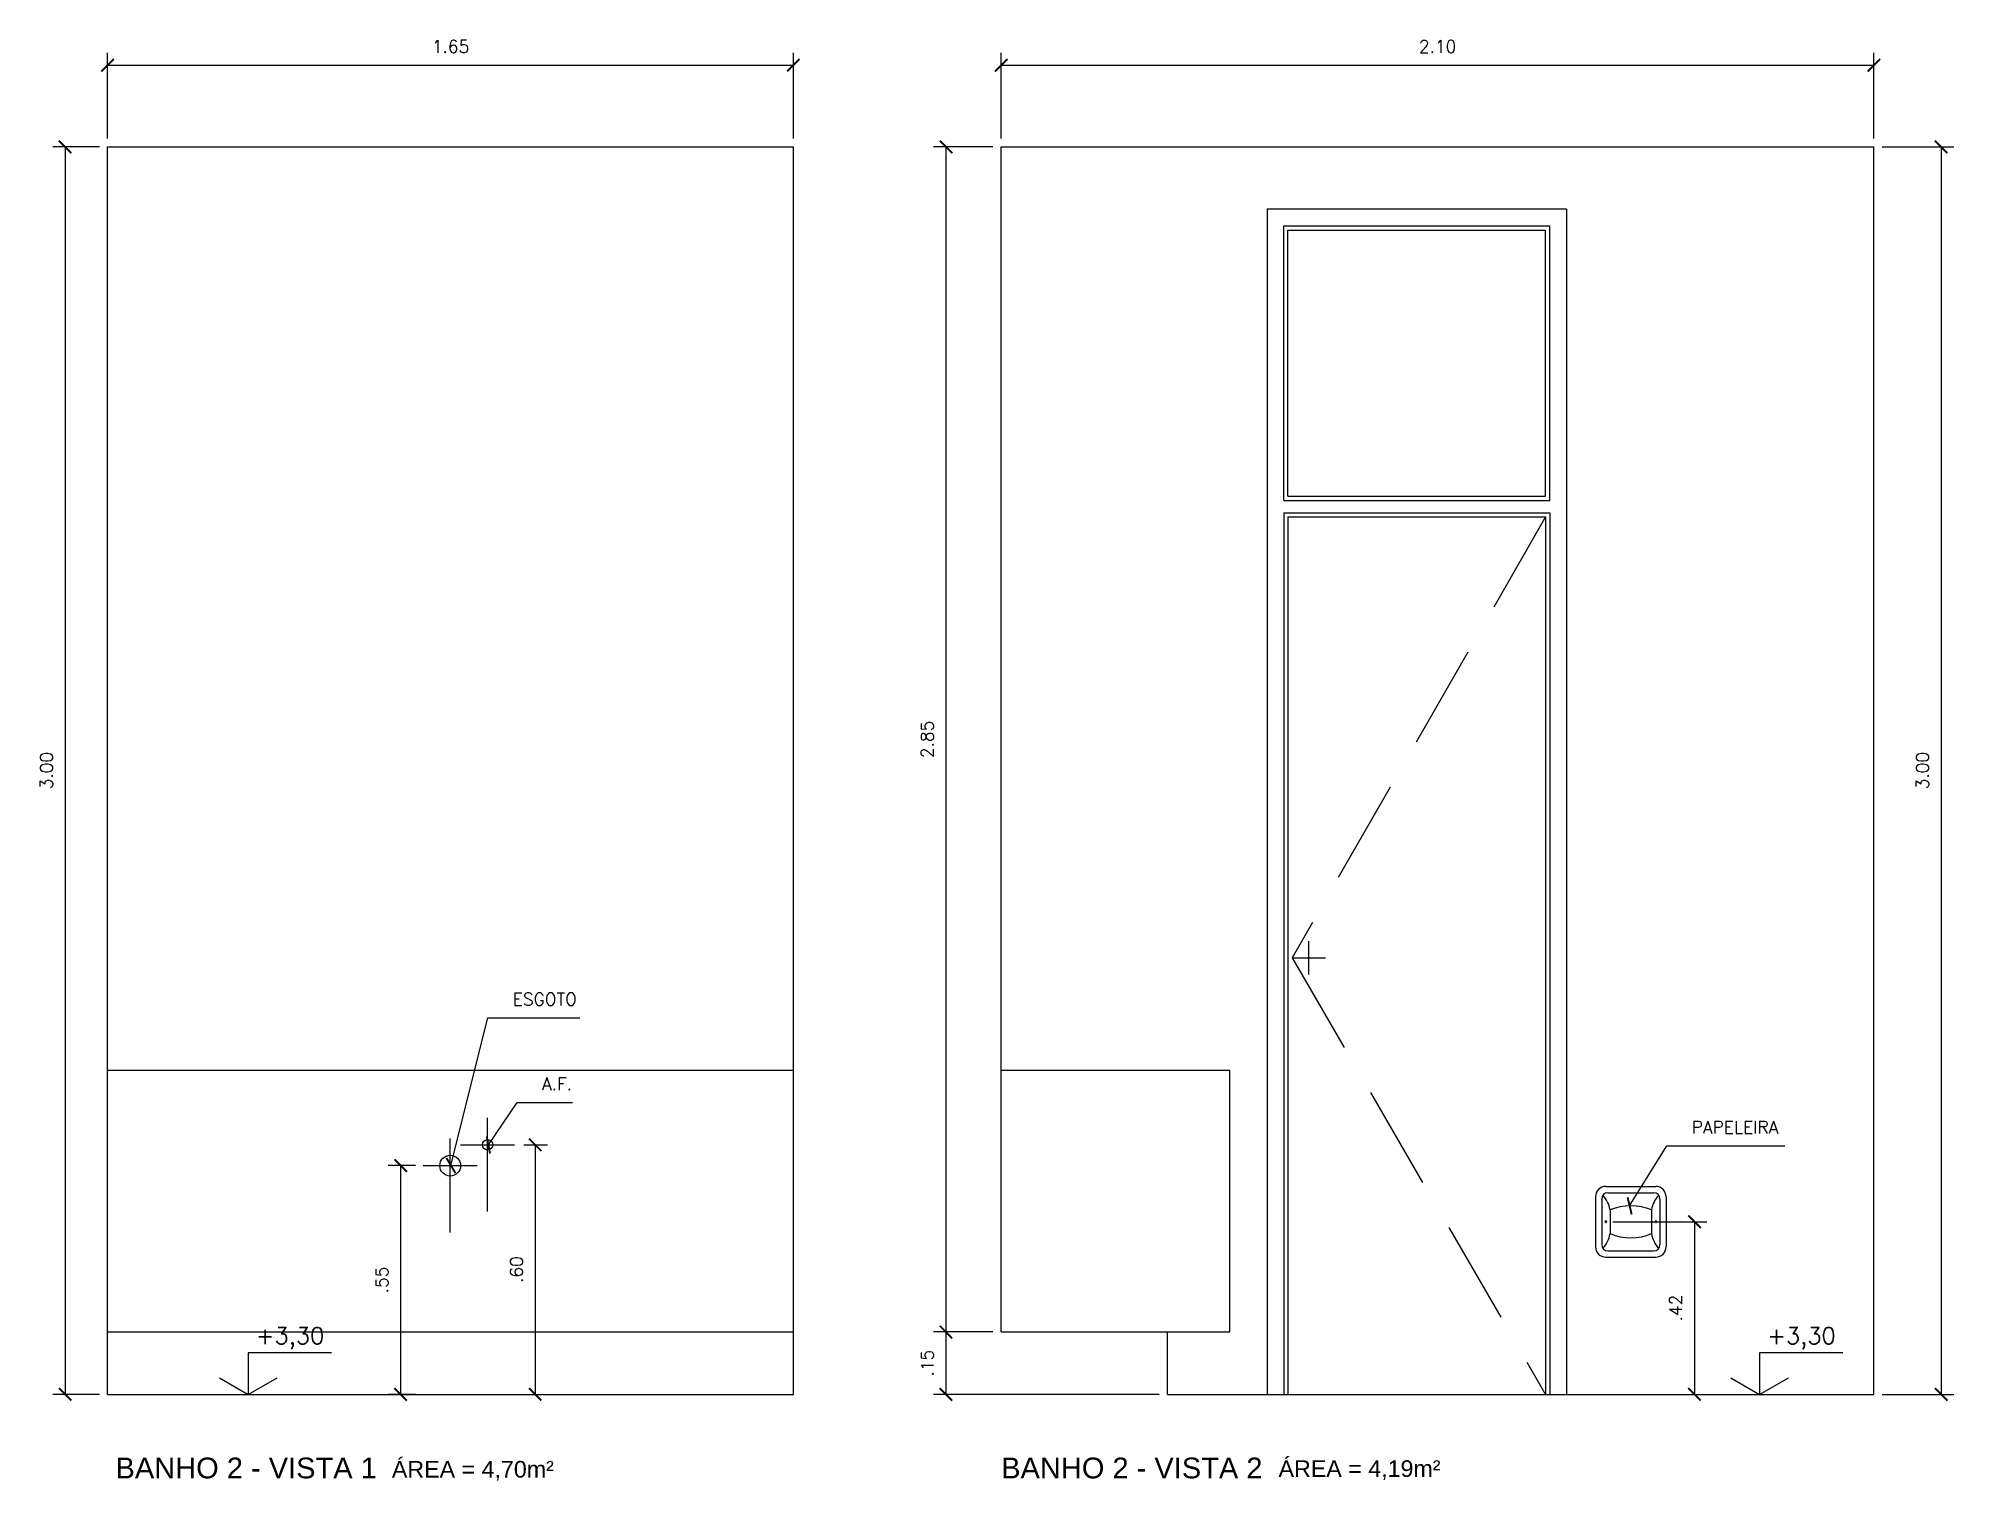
# Model space of a CAD drawing. Header units: millimetres. Extents: x 1 to 250, y 10 to 22.
# Drawn here: x 199.512 to 204.121, y 18.083 to 21.552 of the extents above; entities that cross this region are included whole.
import ezdxf

# ---------------------------------------------------------------- set-up
doc = ezdxf.new("R2010")
doc.units = ezdxf.units.MM
doc.linetypes.add('HIDDEN', pattern=[0.375, 0.25, -0.125])
for name, color, linetype in [('COTAS', 1, 'Continuous'), ('LPROJ', 7, 'HIDDEN'), ('LVISTA02', 1, 'Continuous'), ('NOTAS', 2, 'Continuous'), ('PEÇAS', 7, 'Continuous'), ('REVEST', 2, 'Continuous')]:
    doc.layers.add(name, color=color, linetype=linetype)
doc.styles.add('60-20', font='romans.shx', dxfattribs={"height": 0.03})
doc.styles.add('60-50', font='romans.shx', dxfattribs={"height": 0.075})
doc.styles.add('80-20', font='romans.shx', dxfattribs={"height": 0.04})
doc.styles.add('ARIAL', font='arial.ttf', dxfattribs={"height": 0.05})
doc.dimstyles.new('20', dxfattribs={"dimtxt": 0.1, "dimasz": 0.075, "dimexe": 0.075, "dimexo": 0.05, "dimgap": 0.075, "dimtad": 1, "dimzin": 4, "dimdsep": 46, "dimtxsty": '60-50', "dimblk1": 'ARCHTICK', "dimblk2": 'ARCHTICK', "dimsah": 1, "dimcen": 2.5, "dimclrt": 3, "dimadec": 0, "dimazin": 0, "dimtfac": 1, "dimtmove": 2, "dimatfit": 3, "dimldrblk": 'ARCHTICK', "dimfxl": 1, "dimarcsym": 0})

msp = doc.modelspace()

# ---------------------------------------------------------------- texts
at = {"layer": 'COTAS', "color": 3, "char_height": 0.03, "attachment_point": 4, "style": '60-20'}
for s, insert in [('ESGOTO', (200.6535, 19.2413)), ('A.F.', (200.724, 19.0378)), ('PAPELEIRA', (203.4902, 18.9332))]:
    msp.add_mtext(s, dxfattribs=dict(at, insert=insert))
at = {"layer": 'NOTAS', "color": 3, "style": '80-20'}
for p in [(200.0356, 18.4117), (203.6723, 18.4117)]:
    msp.add_text('+3,30', height=0.04, dxfattribs=at).set_placement(p)
at = {"layer": 'NOTAS', "style": 'ARIAL'}
for s, height, p in [('BANHO 2 - VISTA 1', 0.05, (199.6976, 18.0888)), ('ÁREA = 4,70m²', 0.04, (200.3626, 18.0907)), ('BANHO 2 - VISTA 2', 0.05, (201.8287, 18.0888)), ('ÁREA = 4,19m²', 0.04, (202.4961, 18.0923))]:
    msp.add_text(s, height=height, dxfattribs=at).set_placement(p)

# ---------------------------------------------------------------- blocks, each defined once
blk = doc.blocks.new('_ARCHTICK')
at = {"color": 0, "linetype": 'ByBlock', "const_width": 0.15}
blk.add_lwpolyline([(-0.5, -0.5), (0.5, 0.5)], dxfattribs=at)
blk = doc.blocks.new('*D92')
at = {"color": 0, "linetype": 'ByBlock'}
for p, q in [((199.6787, 21.3109), (199.6787, 21.5173)), ((199.6787, 21.4873), (201.3287, 21.4873)), ((201.3287, 21.3109), (201.3287, 21.5173))]:
    blk.add_line(p, q, dxfattribs=at)
at = {"layer": 'DEFPOINTS', "color": 0, "linetype": 'ByBlock'}
for p in [(201.3287, 21.4873), (199.6787, 21.2909), (201.3287, 21.2909)]:
    blk.add_point(p, dxfattribs=at)
at = {"color": 0, "linetype": 'ByBlock', "xscale": 0.03, "yscale": 0.03, "zscale": 0.03, "rotation": 180}
blk.add_blockref('_ARCHTICK', (199.6787, 21.4873), dxfattribs=at)
at = {"color": 0, "linetype": 'ByBlock', "xscale": 0.03, "yscale": 0.03, "zscale": 0.03}
blk.add_blockref('_ARCHTICK', (201.3287, 21.4873), dxfattribs=at)
at = {"color": 3, "linetype": 'ByBlock', "insert": (200.5037, 21.5323), "char_height": 0.03, "attachment_point": 5, "style": '60-20'}
blk.add_mtext('1.65', dxfattribs=at)
blk = doc.blocks.new('*D246')
at = {"color": 0, "linetype": 'ByBlock'}
for p, q in [((199.6587, 21.2909), (199.5465, 21.2909)), ((199.5765, 21.2909), (199.5765, 18.2909)), ((199.6587, 18.2909), (199.5465, 18.2909))]:
    blk.add_line(p, q, dxfattribs=at)
at = {"layer": 'DEFPOINTS', "color": 0, "linetype": 'ByBlock'}
for p in [(199.6787, 21.2909), (199.5765, 18.2909), (199.6787, 18.2909)]:
    blk.add_point(p, dxfattribs=at)
at = {"color": 0, "linetype": 'ByBlock', "xscale": 0.03, "yscale": 0.03, "zscale": 0.03}
for p, rotation in [((199.5765, 21.2909), 90), ((199.5765, 18.2909), 270)]:
    blk.add_blockref('_ARCHTICK', p, dxfattribs=dict(at, rotation=rotation))
at = {"color": 3, "linetype": 'ByBlock', "insert": (199.5315, 19.7909), "char_height": 0.03, "attachment_point": 5, "rotation": 90, "style": '60-20'}
blk.add_mtext('3.00', dxfattribs=at)
blk = doc.blocks.new('*D311')
at = {"color": 0, "linetype": 'ByBlock'}
for p, q in [((219.911, 18.8909), (219.9686, 18.8909)), ((219.9386, 18.8909), (219.9386, 18.2909)), ((219.911, 18.2909), (219.9686, 18.2909))]:
    blk.add_line(p, q, dxfattribs=at)
at = {"layer": 'DEFPOINTS', "color": 0, "linetype": 'ByBlock'}
for p in [(219.891, 18.8909), (219.891, 18.2909), (219.9386, 18.2909)]:
    blk.add_point(p, dxfattribs=at)
at = {"color": 0, "linetype": 'ByBlock', "xscale": 0.03, "yscale": 0.03, "zscale": 0.03}
for p, rotation in [((219.9386, 18.8909), 90), ((219.9386, 18.2909), 270)]:
    blk.add_blockref('_ARCHTICK', p, dxfattribs=dict(at, rotation=rotation))
at = {"color": 3, "linetype": 'ByBlock', "insert": (219.8936, 18.5909), "char_height": 0.03, "attachment_point": 5, "rotation": 90, "style": '60-20'}
blk.add_mtext('.60', dxfattribs=at)
blk = doc.blocks.new('*D312')
at = {"color": 0, "linetype": 'ByBlock'}
for p, q in [((219.651, 18.8409), (219.5849, 18.8409)), ((219.6149, 18.8409), (219.6149, 18.2909)), ((219.651, 18.2909), (219.5849, 18.2909))]:
    blk.add_line(p, q, dxfattribs=at)
at = {"layer": 'DEFPOINTS', "color": 0, "linetype": 'ByBlock'}
for p in [(219.671, 18.8409), (219.6149, 18.2909), (219.671, 18.2909)]:
    blk.add_point(p, dxfattribs=at)
at = {"color": 0, "linetype": 'ByBlock', "xscale": 0.03, "yscale": 0.03, "zscale": 0.03}
for p, rotation in [((219.6149, 18.8409), 90), ((219.6149, 18.2909), 270)]:
    blk.add_blockref('_ARCHTICK', p, dxfattribs=dict(at, rotation=rotation))
at = {"color": 3, "linetype": 'ByBlock', "insert": (219.5699, 18.5659), "char_height": 0.03, "attachment_point": 5, "rotation": 90, "style": '60-20'}
blk.add_mtext('.55', dxfattribs=at)
blk = doc.blocks.new('*D93')
at = {"color": 0, "linetype": 'ByBlock'}
for p, q in [((201.8287, 21.3109), (201.8287, 21.5173)), ((201.8287, 21.4873), (203.9287, 21.4873)), ((203.9287, 21.3109), (203.9287, 21.5173))]:
    blk.add_line(p, q, dxfattribs=at)
at = {"layer": 'DEFPOINTS', "color": 0, "linetype": 'ByBlock'}
for p in [(203.9287, 21.4873), (201.8287, 21.2909), (203.9287, 21.2909)]:
    blk.add_point(p, dxfattribs=at)
at = {"color": 0, "linetype": 'ByBlock', "xscale": 0.03, "yscale": 0.03, "zscale": 0.03, "rotation": 180}
blk.add_blockref('_ARCHTICK', (201.8287, 21.4873), dxfattribs=at)
at = {"color": 0, "linetype": 'ByBlock', "xscale": 0.03, "yscale": 0.03, "zscale": 0.03}
blk.add_blockref('_ARCHTICK', (203.9287, 21.4873), dxfattribs=at)
at = {"color": 3, "linetype": 'ByBlock', "insert": (202.8787, 21.5323), "char_height": 0.03, "attachment_point": 5, "style": '60-20'}
blk.add_mtext('2.10', dxfattribs=at)
blk = doc.blocks.new('*D247')
at = {"color": 0, "linetype": 'ByBlock'}
for p, q in [((201.8087, 21.2909), (201.6658, 21.2909)), ((201.6958, 21.2909), (201.6958, 18.4409)), ((201.8087, 18.4409), (201.6658, 18.4409))]:
    blk.add_line(p, q, dxfattribs=at)
at = {"layer": 'DEFPOINTS', "color": 0, "linetype": 'ByBlock'}
for p in [(201.8287, 21.2909), (201.6958, 18.4409), (201.8287, 18.4409)]:
    blk.add_point(p, dxfattribs=at)
at = {"color": 0, "linetype": 'ByBlock', "xscale": 0.03, "yscale": 0.03, "zscale": 0.03}
for p, rotation in [((201.6958, 21.2909), 90), ((201.6958, 18.4409), 270)]:
    blk.add_blockref('_ARCHTICK', p, dxfattribs=dict(at, rotation=rotation))
at = {"color": 3, "linetype": 'ByBlock', "insert": (201.6508, 19.8659), "char_height": 0.03, "attachment_point": 5, "rotation": 90, "style": '60-20'}
blk.add_mtext('2.85', dxfattribs=at)
blk = doc.blocks.new('*D248')
at = {"color": 0, "linetype": 'ByBlock'}
for p, q in [((201.6958, 18.4409), (201.6958, 18.2909)), ((202.2087, 18.2909), (201.6658, 18.2909))]:
    blk.add_line(p, q, dxfattribs=at)
at = {"layer": 'DEFPOINTS', "color": 0, "linetype": 'ByBlock'}
for p in [(201.8287, 18.4409), (201.6958, 18.2909), (202.2287, 18.2909)]:
    blk.add_point(p, dxfattribs=at)
at = {"color": 0, "linetype": 'ByBlock', "xscale": 0.03, "yscale": 0.03, "zscale": 0.03}
for p, rotation in [((201.6958, 18.4409), 90), ((201.6958, 18.2909), 270)]:
    blk.add_blockref('_ARCHTICK', p, dxfattribs=dict(at, rotation=rotation))
at = {"color": 3, "linetype": 'ByBlock', "insert": (201.6508, 18.3659), "char_height": 0.03, "attachment_point": 5, "rotation": 90, "style": '60-20'}
blk.add_mtext('.15', dxfattribs=at)
blk = doc.blocks.new('*D249')
at = {"color": 0, "linetype": 'ByBlock'}
for p, q in [((203.9487, 21.2909), (204.1206, 21.2909)), ((204.0906, 21.2909), (204.0906, 18.2909)), ((203.9487, 18.2909), (204.1206, 18.2909))]:
    blk.add_line(p, q, dxfattribs=at)
at = {"layer": 'DEFPOINTS', "color": 0, "linetype": 'ByBlock'}
for p in [(203.9287, 21.2909), (203.9287, 18.2909), (204.0906, 18.2909)]:
    blk.add_point(p, dxfattribs=at)
at = {"color": 0, "linetype": 'ByBlock', "xscale": 0.03, "yscale": 0.03, "zscale": 0.03}
for p, rotation in [((204.0906, 21.2909), 90), ((204.0906, 18.2909), 270)]:
    blk.add_blockref('_ARCHTICK', p, dxfattribs=dict(at, rotation=rotation))
at = {"color": 3, "linetype": 'ByBlock', "insert": (204.0456, 19.7909), "char_height": 0.03, "attachment_point": 5, "rotation": 90, "style": '60-20'}
blk.add_mtext('3.00', dxfattribs=at)
blk = doc.blocks.new('*D310')
at = {"color": 0, "linetype": 'ByBlock'}
for p, q in [((224.3668, 18.7059), (224.5928, 18.7059)), ((224.5628, 18.7059), (224.5628, 18.2909)), ((224.5688, 18.2909), (224.5928, 18.2909))]:
    blk.add_line(p, q, dxfattribs=at)
at = {"layer": 'DEFPOINTS', "color": 0, "linetype": 'ByBlock'}
for p in [(224.3468, 18.7059), (224.5488, 18.2909), (224.5628, 18.2909)]:
    blk.add_point(p, dxfattribs=at)
at = {"color": 0, "linetype": 'ByBlock', "xscale": 0.03, "yscale": 0.03, "zscale": 0.03}
for p, rotation in [((224.5628, 18.7059), 90), ((224.5628, 18.2909), 270)]:
    blk.add_blockref('_ARCHTICK', p, dxfattribs=dict(at, rotation=rotation))
at = {"color": 3, "linetype": 'ByBlock', "insert": (224.5178, 18.4984), "char_height": 0.03, "attachment_point": 5, "rotation": 90, "style": '60-20'}
blk.add_mtext('.42', dxfattribs=at)

# ---------------------------------------------------------------- dimensions: what is measured, and where the dimension line sits
at = {"layer": 'COTAS'}
for base, p1, p2, picture, middle in [((201.3287, 21.4873), (199.6787, 21.2909), (201.3287, 21.2909), '*D92', (200.5037, 21.5323)), ((203.9287, 21.4873), (201.8287, 21.2909), (203.9287, 21.2909), '*D93', (202.8787, 21.5323))]:
    dim = msp.add_linear_dim(base=base, p1=p1, p2=p2, dimstyle='20', override={"dimtxt": 0.02, "dimasz": 0.03, "dimexe": 0.03, "dimexo": 0.02, "dimgap": 0.03, "dimtxsty": '60-20'}, dxfattribs=at)
    dim.commit()
    dim.dimension.update_dxf_attribs({"geometry": picture, "text_midpoint": middle})
for base, p1, p2, override, picture, middle in [((199.5765, 18.2909), (199.6787, 21.2909), (199.6787, 18.2909), {"dimtxt": 0.02, "dimasz": 0.03, "dimexe": 0.03, "dimexo": 0.02, "dimgap": 0.03, "dimtxsty": '60-20'}, '*D246', (199.5315, 19.7909)), ((201.6958, 18.4409), (201.8287, 21.2909), (201.8287, 18.4409), {"dimtxt": 0.02, "dimasz": 0.03, "dimexe": 0.03, "dimexo": 0.02, "dimgap": 0.03, "dimtxsty": '60-20'}, '*D247', (201.6508, 19.8659)), ((204.0906, 18.2909), (203.9287, 21.2909), (203.9287, 18.2909), {"dimtxt": 0.02, "dimasz": 0.03, "dimexe": 0.03, "dimexo": 0.02, "dimgap": 0.03, "dimtxsty": '60-20'}, '*D249', (204.0456, 19.7909)), ((201.6958, 18.2909), (201.8287, 18.4409), (202.2287, 18.2909), {"dimtxt": 0.02, "dimasz": 0.03, "dimexe": 0.03, "dimexo": 0.02, "dimgap": 0.03, "dimtxsty": '60-20', "dimse1": 1}, '*D248', (201.6508, 18.3659))]:
    dim = msp.add_linear_dim(base=base, p1=p1, p2=p2, angle=90, dimstyle='20', override=override, dxfattribs=at)
    dim.commit()
    dim.dimension.update_dxf_attribs({"geometry": picture, "text_midpoint": middle})
for base, p1, p2, picture, middle, set_off in [((200.7074, 18.2909), (200.6598, 18.8909), (200.6598, 18.2909), '*D311', (200.6624, 18.5909), (-19.2312, 0)), ((200.3837, 18.2909), (200.4398, 18.8409), (200.4398, 18.2909), '*D312', (200.3387, 18.5659), (-19.2312, 0)), ((203.4968313279, 18.2908657796), (203.2808978238, 18.7058657796), (203.4828898565, 18.2908657796), '*D310', (203.4518313279, 18.4983657796), (-21.0659520339, 0))]:
    dim = msp.add_linear_dim(base=base, p1=p1, p2=p2, angle=90, dimstyle='20', override={"dimtxt": 0.02, "dimasz": 0.03, "dimexe": 0.03, "dimexo": 0.02, "dimgap": 0.03, "dimtxsty": '60-20'}, dxfattribs=at)
    dim.commit()
    dim.dimension.update_dxf_attribs({"geometry": picture, "text_midpoint": middle, "insert": set_off})

# ---------------------------------------------------------------- linework, layer by layer
at = {"layer": 'LPROJ'}
for p, q in [((203.1387, 20.4009), (202.5287, 19.3409)), ((202.5287, 19.3409), (203.1387, 18.2909))]:
    msp.add_line(p, q, dxfattribs=at)
at = {"layer": 'LVISTA02'}
for p, q in [((203.1887, 21.1409), (202.4687, 21.1409)), ((202.4687, 21.1409), (202.4687, 18.2909)), ((203.1887, 21.1409), (203.1887, 18.2909)), ((202.5087, 20.4409), (202.5087, 21.1009)), ((202.5087, 21.1009), (203.1487, 21.1009)), ((202.5187, 20.4509), (202.5187, 21.0909)), ((202.5187, 21.0909), (203.1387, 21.0909)), ((203.1387, 20.4509), (203.1387, 21.0909)), ((203.1487, 20.4409), (203.1487, 21.1009)), ((202.5087, 20.4409), (203.1487, 20.4409)), ((202.5187, 20.4509), (203.1387, 20.4509)), ((202.5087, 20.4109), (202.5087, 18.2909)), ((202.5087, 20.4109), (203.1487, 20.4109)), ((202.5187, 20.4009), (202.5187, 18.2909)), ((202.5187, 20.4009), (203.1387, 20.4009)), ((203.1387, 20.4009), (203.1387, 18.2909)), ((203.1487, 20.4109), (203.1487, 18.2909)), ((199.6787, 19.0709), (201.3287, 19.0709)), ((201.8287, 19.0709), (202.3787, 19.0709)), ((202.3787, 18.4409), (202.3787, 19.0709)), ((199.6787, 18.4409), (201.3287, 18.4409)), ((202.2287, 18.4409), (202.3787, 18.4409))]:
    msp.add_line(p, q, dxfattribs=at)
at = {"layer": 'NOTAS'}
for p, q in [((202.5687, 19.3009), (202.5687, 19.3809)), ((202.5287, 19.3409), (202.6087, 19.3409))]:
    msp.add_line(p, q, dxfattribs=at)
for points in [[(200.217, 18.3909), (200.017, 18.3909), (200.017, 18.2909)], [(203.8536, 18.3909), (203.6536, 18.3909), (203.6536, 18.2909)]]:
    msp.add_lwpolyline(points, dxfattribs=at)
at = {"layer": 'NOTAS', "color": 3}
for points in [[(199.9477, 18.3309), (200.017, 18.2909), (200.0862, 18.3309)], [(203.5844, 18.3309), (203.6536, 18.2909), (203.7229, 18.3309)]]:
    msp.add_lwpolyline(points, dxfattribs=at)
at = {"layer": 'PEÇAS', "color": 8}
for p, q in [((200.5929, 18.7304), (200.5929, 18.9559)), ((200.5029, 18.6804), (200.5029, 18.9059)), ((200.5279, 18.8909), (200.658, 18.8909)), ((200.4379, 18.8409), (200.568, 18.8409)), ((203.2737, 18.7609), (203.2737, 18.6509)), ((203.2887, 18.7759), (203.3987, 18.7759)), ((203.4137, 18.7609), (203.4137, 18.6509)), ((203.2937, 18.7343), (203.2937, 18.6775)), ((203.3937, 18.7343), (203.3937, 18.6775)), ((203.2887, 18.6359), (203.3987, 18.6359))]:
    msp.add_line(p, q, dxfattribs=at)
at = {"layer": 'PEÇAS'}
for p, q in [((203.2587, 18.7659), (203.2587, 18.6459)), ((203.2837, 18.7909), (203.4037, 18.7909)), ((203.4287, 18.7659), (203.4287, 18.6459)), ((203.2837, 18.6209), (203.4037, 18.6209))]:
    msp.add_line(p, q, dxfattribs=at)
for centre, radius in [((200.5929, 18.8909), 0.0125), ((200.5029, 18.8409), 0.025)]:
    msp.add_circle(centre, radius, dxfattribs=at)
for centre, start, end in [((203.2837, 18.7659), 90, 180), ((203.4037, 18.7659), 0, 90), ((203.2837, 18.6459), 180, 270), ((203.4037, 18.6459), 270, 0)]:
    msp.add_arc(centre, 0.025, start, end, dxfattribs=at)
at = {"layer": 'PEÇAS', "color": 8}
for centre, radius, start, end in [((203.2887, 18.7609), 0.015, 90, 180), ((203.2285, 18.7248), 0.0659, 8.2703, 43.0744), ((203.4589, 18.7248), 0.0659, 136.9256, 171.7297), ((203.3987, 18.7609), 0.015, 0, 90), ((203.3437, 18.6143), 0.13, 67.3801, 112.6199), ((203.2285, 18.6869), 0.0659, 316.9256, 351.7297), ((203.3437, 18.7975), 0.13, 247.3801, 292.6199), ((203.4589, 18.6869), 0.0659, 188.2703, 223.0744), ((203.2887, 18.6509), 0.015, 180, 270), ((203.3987, 18.6509), 0.015, 270, 0)]:
    msp.add_arc(centre, radius, start, end, dxfattribs=at)
msp.add_ellipse((203.2837, 18.7059), major_axis=(0, 0.00281), ratio=0.41851, dxfattribs=at)
at = {"layer": 'PEÇAS', "color": 8, "extrusion": (0, 0, -1)}
msp.add_ellipse((203.4037, 18.7059), major_axis=(0, 0.00281), ratio=0.41851, dxfattribs=at)
at = {"layer": 'REVEST'}
for p, q in [((199.6787, 18.2909), (199.6787, 21.2909)), ((199.6787, 21.2909), (201.3287, 21.2909)), ((201.3287, 18.2909), (201.3287, 21.2909)), ((201.8287, 18.4409), (201.8287, 21.2909)), ((201.8287, 21.2909), (203.9287, 21.2909)), ((203.9287, 18.2909), (203.9287, 21.2909)), ((201.8287, 18.4409), (202.2287, 18.4409)), ((202.2287, 18.2909), (202.2287, 18.4409)), ((199.6787, 18.2909), (201.3287, 18.2909)), ((202.2287, 18.2909), (203.9287, 18.2909))]:
    msp.add_line(p, q, dxfattribs=at)

msp.set_redraw_order([(e.dxf.handle, doc.entitydb.next_handle()) for e in msp.query("TEXT MTEXT ATTDEF DIMENSION ARC_DIMENSION")])  # texts and dimensions are drawn at this point

# ---------------------------------------------------------------- leaders
at = {"layer": 'COTAS', "annotation_type": 0, "has_hookline": 1, "hookline_direction": 0}
for points, text_width in [([(200.5048, 18.8409), (200.5935, 19.1963), (200.6235, 19.1963)], 0.1614), ([(200.5948, 18.8909), (200.664, 18.9928), (200.694, 18.9928)], 0.0729), ([(203.3409, 18.7443), (203.4302, 18.8882), (203.4602, 18.8882)], 0.2243)]:
    msp.add_leader(points, dimstyle='20', override={"dimtxt": 0.02, "dimasz": 0.03, "dimexe": 0.03, "dimexo": 0.02, "dimgap": 0.03, "dimtxsty": '60-20'}, dxfattribs=dict(at, text_width=text_width))

doc.saveas('drawing.dxf')
